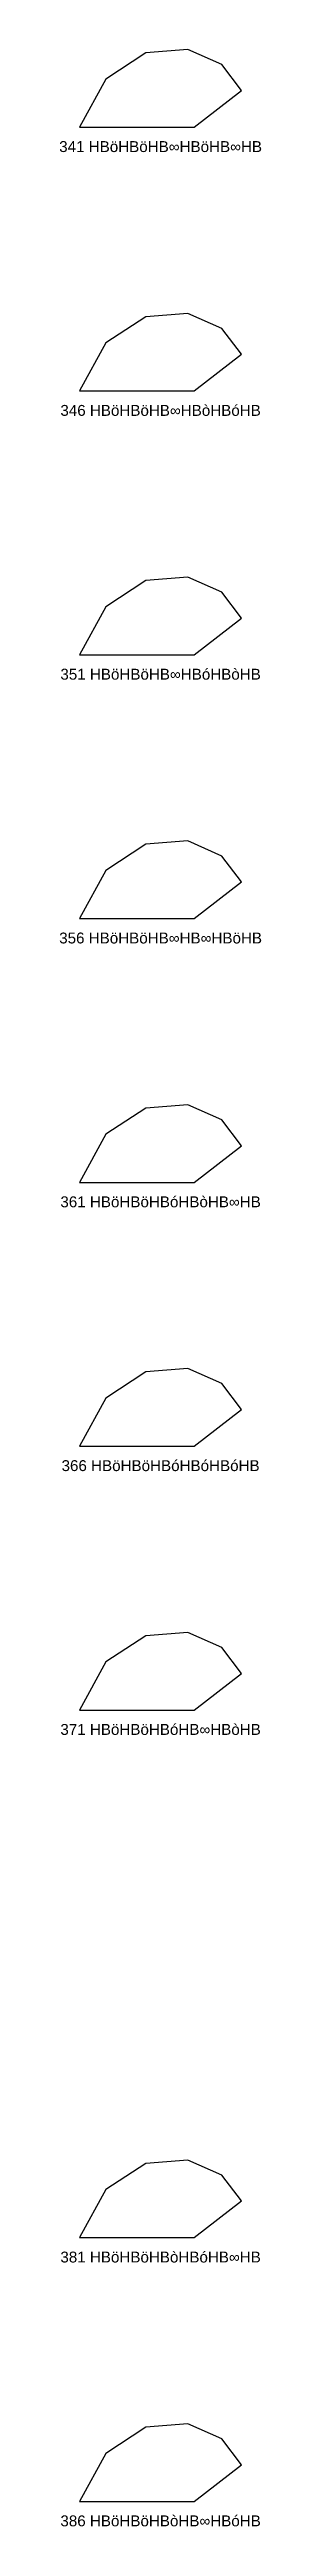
# Model space of a CAD drawing. Header units: millimetres. Extents: x 122552 to 1654769, y -10280102 to 62068.
# Drawn here: x 1399030 to 1419442, y -5063291 to -4813085 of the extents above; entities that cross this region are included whole.
import ezdxf
from ezdxf.enums import TextEntityAlignment as Align

# ---------------------------------------------------------------- set-up
doc = ezdxf.new("R2010")
doc.units = ezdxf.units.MM
doc.styles.add('Arial', font='arial_0.ttf')

msp = doc.modelspace()

# ---------------------------------------------------------------- texts
at = {"style": 'Arial'}
for s, p in [('341 HBöHBöHB∞HBöHB∞HB', (1409247, -4822888)), ('346 HBöHBöHB∞HBòHBóHB', (1409247, -4849537)), ('351 HBöHBöHB∞HBóHBòHB', (1409247, -4876185)), ('356 HBöHBöHB∞HB∞HBöHB', (1409247, -4902834)), ('361 HBöHBöHBóHBòHB∞HB', (1409247, -4929483)), ('366 HBöHBöHBóHBóHBóHB', (1409247, -4956131)), ('371 HBöHBöHBóHB∞HBòHB', (1409247, -4982780)), ('381 HBöHBöHBòHBóHB∞HB', (1409247, -5036077)), ('386 HBöHBöHBòHB∞HBóHB', (1409247, -5062726))]:
    msp.add_text(s, height=1100, dxfattribs=at).set_placement(p, align=Align.MIDDLE_CENTER)

# ---------------------------------------------------------------- linework, layer by layer
for points in [[(1412010, -4813085), (1407754, -4813422), (1403681, -4816069), (1401045, -4820927), (1412632, -4820927), (1417450, -4817223), (1415439, -4814608)], [(1412010, -4839733), (1407754, -4840071), (1403681, -4842718), (1401045, -4847576), (1412632, -4847576), (1417450, -4843871), (1415439, -4841257)], [(1412010, -4866382), (1407754, -4866719), (1403681, -4869367), (1401045, -4874225), (1412632, -4874225), (1417450, -4870520), (1415439, -4867905)], [(1412010, -4893031), (1407754, -4893368), (1403681, -4896016), (1401045, -4900873), (1412632, -4900873), (1417450, -4897169), (1415439, -4894554)], [(1412010, -4919679), (1407754, -4920017), (1403681, -4922664), (1401045, -4927522), (1412632, -4927522), (1417450, -4923817), (1415439, -4921203)], [(1412010, -4946328), (1407754, -4946665), (1403681, -4949313), (1401045, -4954171), (1412632, -4954171), (1417450, -4950466), (1415439, -4947851)], [(1412010, -4972977), (1407754, -4973314), (1403681, -4975962), (1401045, -4980819), (1412632, -4980819), (1417450, -4977115), (1415439, -4974500)], [(1412010, -5026274), (1407754, -5026611), (1403681, -5029259), (1401045, -5034117), (1412632, -5034117), (1417450, -5030412), (1415439, -5027797)], [(1412010, -5052923), (1407754, -5053260), (1403681, -5055908), (1401045, -5060765), (1412632, -5060765), (1417450, -5057061), (1415439, -5054446)]]:
    msp.add_lwpolyline(points, close=True)

msp.set_redraw_order([(e.dxf.handle, doc.entitydb.next_handle()) for e in msp.query("TEXT MTEXT ATTDEF DIMENSION ARC_DIMENSION")])  # texts and dimensions are drawn at this point

doc.saveas('drawing.dxf')
